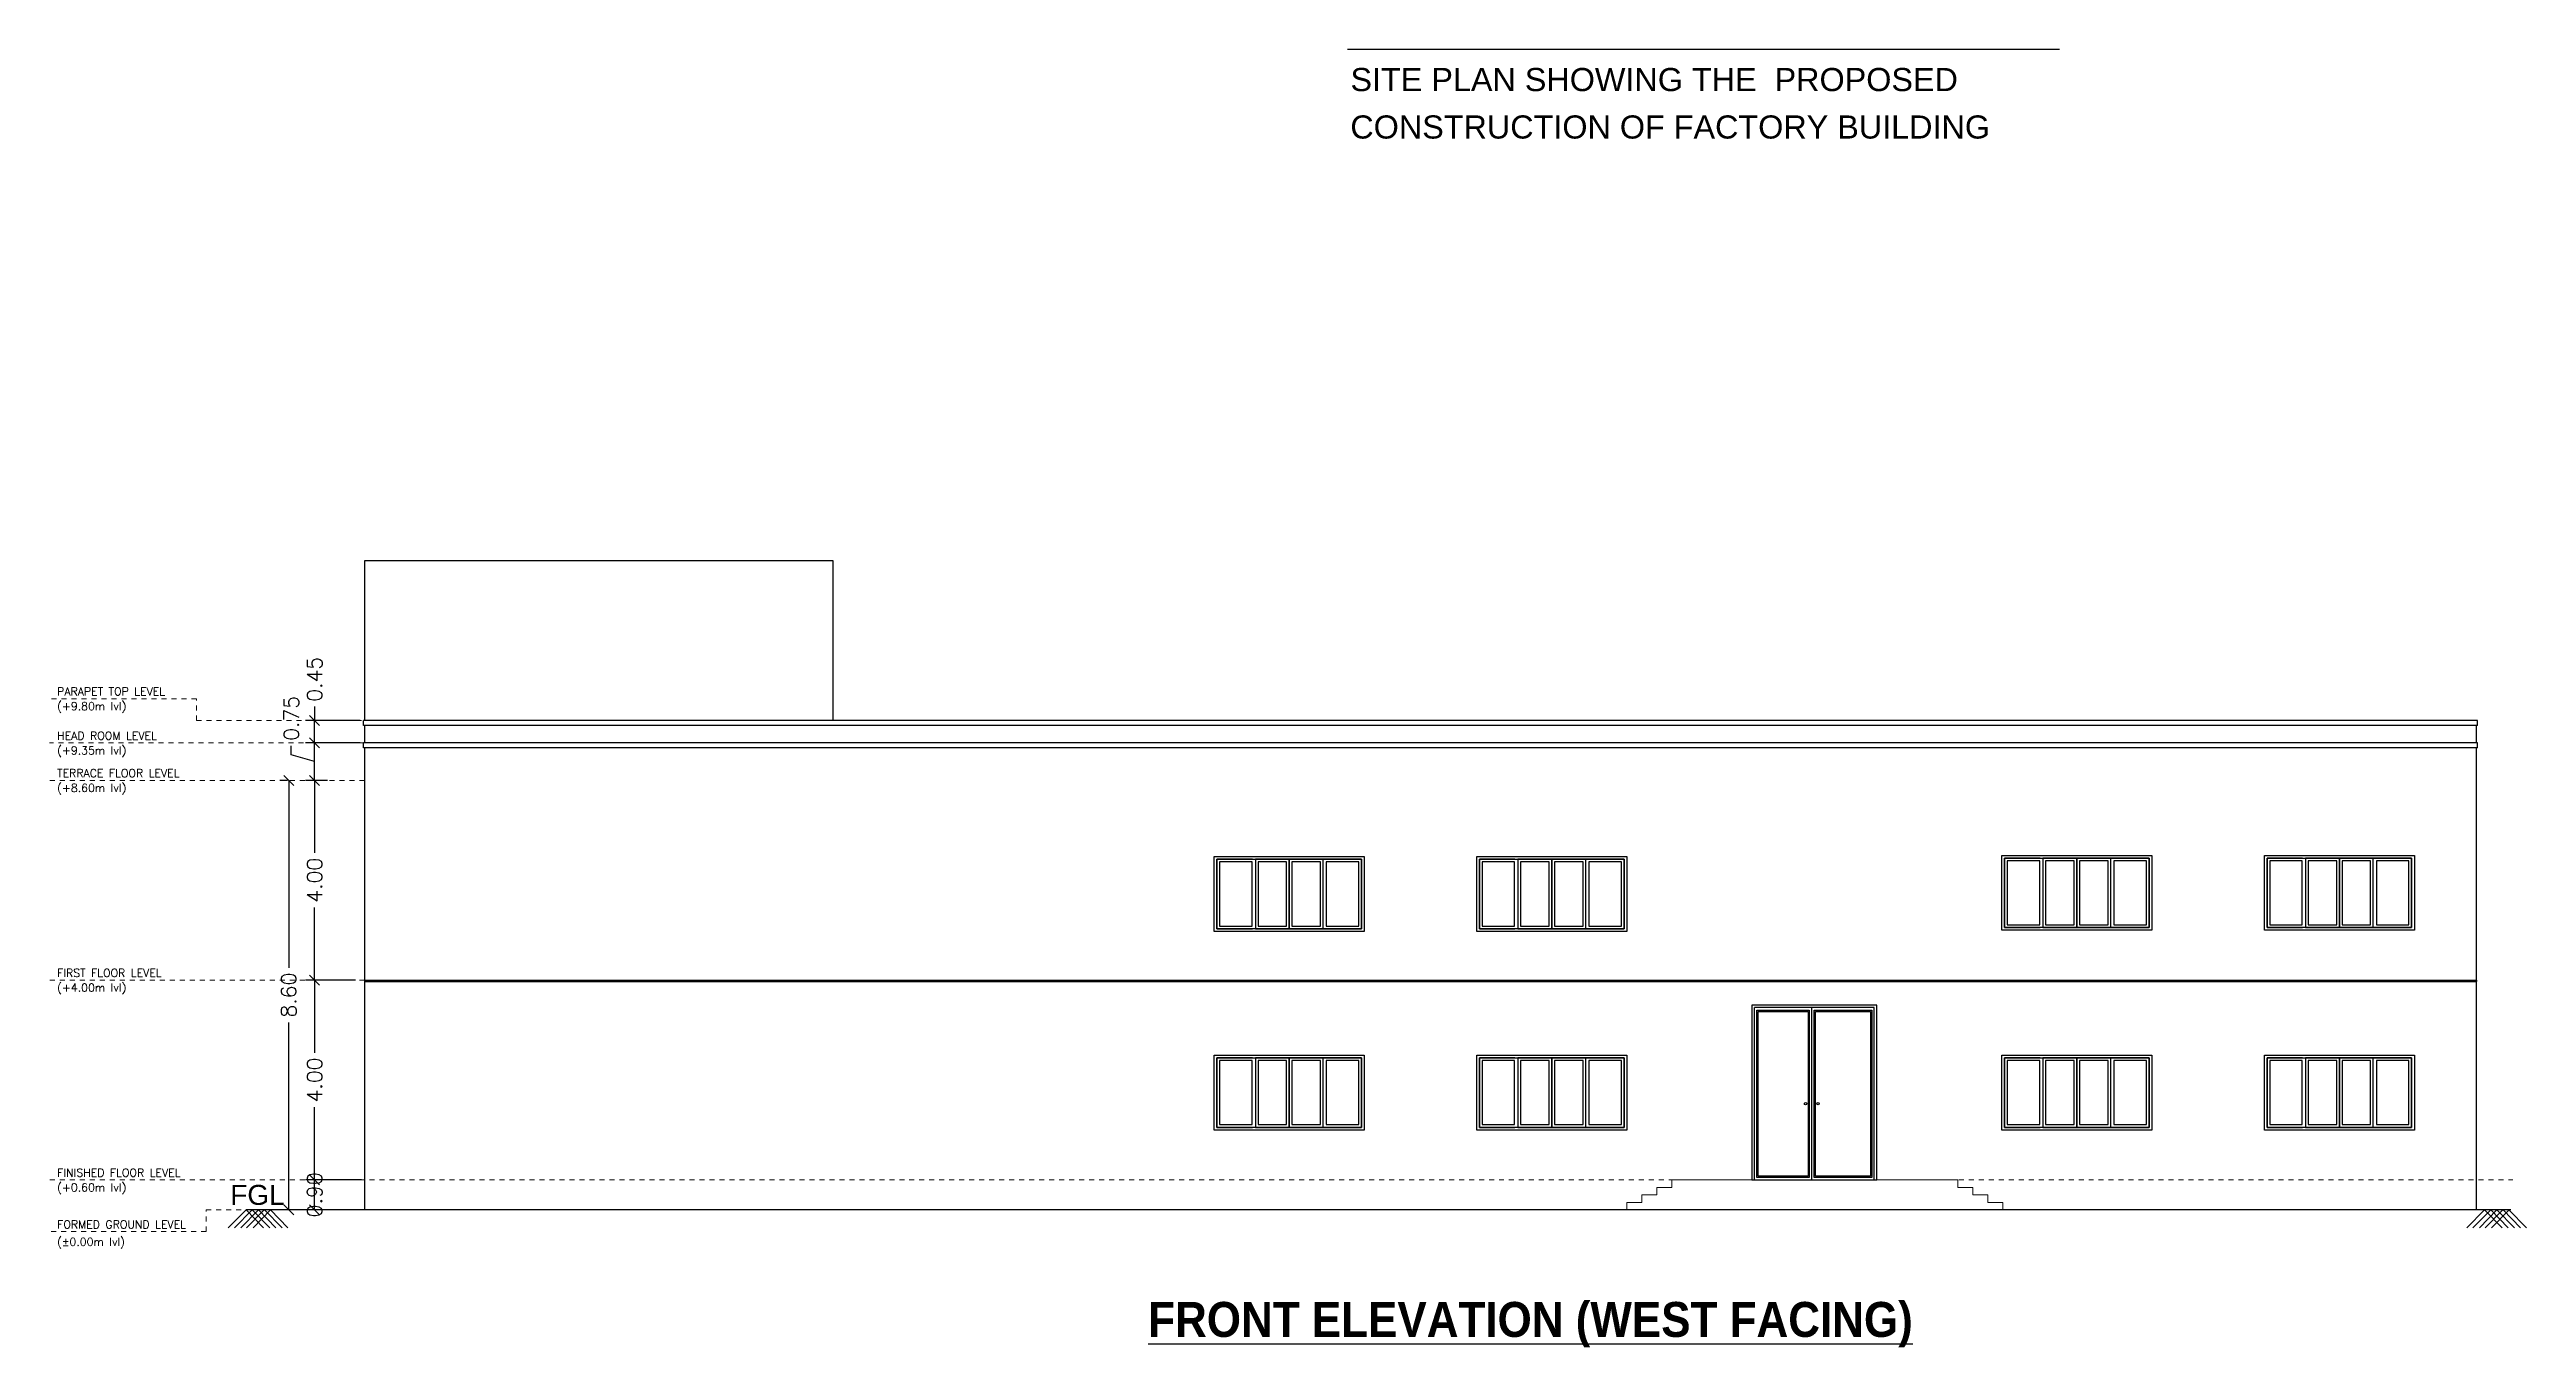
# Model space of a CAD drawing. Header units: metres. Extents: x 6804 to 7881, y 412 to 705.
# Drawn here: x 7677.2 to 7726.76, y 511.33 to 537.31 of the extents above; entities that cross this region are included whole.
import ezdxf

# ---------------------------------------------------------------- set-up
doc = ezdxf.new("R2010")
doc.units = ezdxf.units.M
doc.header["$LTSCALE"] = 5
doc.header["$PDSIZE"] = -1
doc.linetypes.add('HIDDEN', pattern=[0.375, 0.25, -0.125])
doc.layers.get('0').update_dxf_attribs({"color": 8, "linetype": 'CONTINUOUS'})
doc.layers.get('DEFPOINTS').update_dxf_attribs({"color": 8, "linetype": 'CONTINUOUS'})
for name, color, linetype in [('DIM', 8, 'CONTINUOUS'), ('DOOR', 8, 'CONTINUOUS'), ('JSC-H-Dimension', 8, 'CONTINUOUS'), ('TEXT NOTES', 200, 'CONTINUOUS'), ('txt', 2, 'CONTINUOUS'), ('WALL', 3, 'CONTINUOUS'), ('WINDOW', 5, 'CONTINUOUS')]:
    doc.layers.add(name, color=color, linetype=linetype)
doc.layers.add('JSC-F-Hatch', color=8, linetype='CONTINUOUS', lineweight=13)
doc.layers.add('THIN LINES', color=117, linetype='CONTINUOUS', lineweight=5)
doc.styles.add('KK', font='arial.ttf')
doc.styles.add('ROMANS', font='romans')
doc.styles.add('style2', font='arial.ttf')
doc.styles.add('TITLE', font='arialbd.ttf')
doc.dimstyles.new('FSO 100', dxfattribs={"dimtxt": 0.5, "dimasz": 0.5, "dimexe": 0.18, "dimexo": 0.0625, "dimgap": 0.09, "dimtad": 0, "dimzin": 0, "dimdsep": 46, "dimtxsty": 'ROMANS', "dimblk": 'OBLIQUE', "dimcen": 0.01, "dimclrd": 256, "dimclre": 256, "dimclrt": 7, "dimaunit": 1, "dimadec": 3, "dimazin": 0, "dimtfac": 1, "dimtofl": 0, "dimtmove": 1, "dimatfit": 3, "dimfxl": 0, "dimtolj": 1, "dimtzin": 0, "dimarcsym": 0})

msp = doc.modelspace()

# ---------------------------------------------------------------- texts
at = {"ltscale": 2, "style": 'ROMANS'}
for s, p in [('PARAPET TOP LEVEL', (7677.35, 524.383)), ('(+9.80m lvl)', (7677.35, 524.086)), ('HEAD ROOM LEVEL', (7677.35, 523.495)), ('(+9.35m lvl)', (7677.35, 523.2)), ('TERRACE FLOOR LEVEL', (7677.35, 522.745)), ('(+8.60m lvl)', (7677.35, 522.45)), ('FIRST FLOOR LEVEL', (7677.35, 518.745)), ('(+4.00m lvl)', (7677.35, 518.45)), ('FINISHED FLOOR LEVEL', (7677.35, 514.745)), ('(+0.60m lvl)', (7677.35, 514.45)), ('FORMED GROUND LEVEL', (7677.35, 513.71)), ('(%%P0.00m lvl)', (7677.35, 513.361))]:
    msp.add_text(s, height=0.16, dxfattribs=at).set_placement(p)
at = {"layer": 'DIM', "color": 7, "ltscale": 10, "style": 'TITLE', "width": 0.9}
msp.add_text('%%UFRONT ELEVATION (WEST FACING)', height=0.7, dxfattribs=at).set_placement((7699.183, 511.537))
at = {"layer": 'TEXT NOTES', "ltscale": 0.5, "style": 'KK'}
msp.add_text('FGL', height=0.4, dxfattribs=at).set_placement((7680.814, 514.181, -0.001))
at = {"layer": 'txt', "style": 'style2'}
for s, p in [('SITE PLAN SHOWING THE  PROPOSED', (7703.231, 536.481)), ('CONSTRUCTION OF FACTORY BUILDING', (7703.228, 535.531))]:
    msp.add_text(s, height=0.46335, dxfattribs=at).set_placement(p)

# ---------------------------------------------------------------- blocks, each defined once
blk = doc.blocks.new('A$C6A8C6AF3')
at = {"layer": 'JSC-H-Dimension', "linetype": 'ByBlock'}
for p, q in [((-131, -80), (-53, 0)), ((-105, -80), (-27, 0)), ((-78, -80), (0, 0)), ((24, -80), (-54, 0)), ((-50, -80), (28, 0)), ((53, -80), (-26, 0)), ((-23, -80), (55, 0)), ((78, -80), (0, 0)), ((107, -80), (28, 0)), ((134, -80), (55, 0))]:
    blk.add_line(p, q, dxfattribs=at)
blk = doc.blocks.new('_Oblique')
at = {"color": 0, "linetype": 'ByBlock', "lineweight": -2}
blk.add_line((-0.5, -0.5), (0.5, 0.5), dxfattribs=at)
blk = doc.blocks.new('*D138')
at = {"layer": 'DEFPOINTS', "color": 0, "ltscale": 2}
for p in [(7682.501, 514.681), (7683.504, 514.681), (7683.504, 514.081)]:
    blk.add_point(p, dxfattribs=at)
at = {"layer": 'DIM', "lineweight": -2, "ltscale": 2}
for p, q in [((7683.441, 514.681), (7682.321, 514.681)), ((7682.501, 514.081), (7682.501, 514.681)), ((7683.441, 514.081), (7682.321, 514.081))]:
    blk.add_line(p, q, dxfattribs=at)
at = {"layer": 'DIM', "lineweight": -2, "ltscale": 2, "xscale": 0.2, "yscale": 0.2, "zscale": 0.2}
for p, rotation in [((7682.501, 514.681), 90), ((7682.501, 514.081), 270)]:
    blk.add_blockref('_Oblique', p, dxfattribs=dict(at, rotation=rotation))
at = {"layer": 'DIM', "color": 7, "ltscale": 2, "insert": (7682.501, 514.381), "char_height": 0.3, "attachment_point": 5, "rotation": 90, "style": 'ROMANS'}
blk.add_mtext('\\A1;0.90', dxfattribs=at)
blk = doc.blocks.new('*D139')
at = {"layer": 'DEFPOINTS', "color": 0, "ltscale": 2}
for p in [(7682.501, 518.681), (7683.382, 518.681), (7683.504, 514.681)]:
    blk.add_point(p, dxfattribs=at)
at = {"layer": 'DIM', "lineweight": -2, "ltscale": 2}
for p, q in [((7683.319, 518.681), (7682.321, 518.681)), ((7682.501, 518.681), (7682.501, 517.228)), ((7682.501, 514.681), (7682.501, 516.134)), ((7683.441, 514.681), (7682.321, 514.681))]:
    blk.add_line(p, q, dxfattribs=at)
at = {"layer": 'DIM', "lineweight": -2, "ltscale": 2, "xscale": 0.2, "yscale": 0.2, "zscale": 0.2}
for p, rotation in [((7682.501, 518.681), 90), ((7682.501, 514.681), 270)]:
    blk.add_blockref('_Oblique', p, dxfattribs=dict(at, rotation=rotation))
at = {"layer": 'DIM', "color": 7, "ltscale": 2, "insert": (7682.501, 516.681), "char_height": 0.3, "attachment_point": 5, "rotation": 90, "style": 'ROMANS'}
blk.add_mtext('\\A1;4.00', dxfattribs=at)
blk = doc.blocks.new('*D140')
at = {"layer": 'DEFPOINTS', "color": 0, "ltscale": 2}
for p in [(7682.501, 523.881), (7683.479, 523.881), (7683.479, 523.431)]:
    blk.add_point(p, dxfattribs=at)
at = {"layer": 'DIM', "lineweight": -2, "ltscale": 2}
for p, q in [((7682.501, 524.158), (7682.501, 523.881)), ((7683.416, 523.881), (7682.321, 523.881)), ((7683.416, 523.431), (7682.321, 523.431)), ((7682.501, 523.431), (7682.501, 523.881))]:
    blk.add_line(p, q, dxfattribs=at)
at = {"layer": 'DIM', "lineweight": -2, "ltscale": 2, "xscale": 0.2, "yscale": 0.2, "zscale": 0.2}
for p, rotation in [((7682.501, 523.881), 90), ((7682.501, 523.431), 270)]:
    blk.add_blockref('_Oblique', p, dxfattribs=dict(at, rotation=rotation))
at = {"layer": 'DIM', "color": 7, "ltscale": 2, "insert": (7682.501, 524.705), "char_height": 0.3, "attachment_point": 5, "rotation": 90, "style": 'ROMANS'}
blk.add_mtext('\\A1;0.45', dxfattribs=at)
blk = doc.blocks.new('*D141')
at = {"layer": 'DEFPOINTS', "color": 0, "ltscale": 2}
for p in [(7682.501, 522.681), (7682.82, 522.681), (7682.82, 518.681)]:
    blk.add_point(p, dxfattribs=at)
at = {"layer": 'DIM', "lineweight": -2, "ltscale": 2}
for p, q in [((7682.757, 522.681), (7682.321, 522.681)), ((7682.501, 522.681), (7682.501, 521.228)), ((7682.501, 518.681), (7682.501, 520.134)), ((7682.757, 518.681), (7682.321, 518.681))]:
    blk.add_line(p, q, dxfattribs=at)
at = {"layer": 'DIM', "lineweight": -2, "ltscale": 2, "xscale": 0.2, "yscale": 0.2, "zscale": 0.2}
for p, rotation in [((7682.501, 522.681), 90), ((7682.501, 518.681), 270)]:
    blk.add_blockref('_Oblique', p, dxfattribs=dict(at, rotation=rotation))
at = {"layer": 'DIM', "color": 7, "ltscale": 2, "insert": (7682.501, 520.681), "char_height": 0.3, "attachment_point": 5, "rotation": 90, "style": 'ROMANS'}
blk.add_mtext('\\A1;4.00', dxfattribs=at)
blk = doc.blocks.new('*D142')
at = {"layer": 'DEFPOINTS', "color": 0, "ltscale": 2}
for p in [(7682.501, 523.431), (7682.82, 523.431), (7682.82, 522.681)]:
    blk.add_point(p, dxfattribs=at)
at = {"layer": 'DIM', "lineweight": -2, "ltscale": 2}
for p, q in [((7682.757, 523.431), (7682.321, 523.431)), ((7682.501, 522.681), (7682.501, 523.431)), ((7682.036, 523.195), (7682.036, 523.375)), ((7682.501, 523.056), (7682.036, 523.195)), ((7682.757, 522.681), (7682.321, 522.681))]:
    blk.add_line(p, q, dxfattribs=at)
at = {"layer": 'DIM', "lineweight": -2, "ltscale": 2, "xscale": 0.2, "yscale": 0.2, "zscale": 0.2}
for p, rotation in [((7682.501, 523.431), 90), ((7682.501, 522.681), 270)]:
    blk.add_blockref('_Oblique', p, dxfattribs=dict(at, rotation=rotation))
at = {"layer": 'DIM', "color": 7, "ltscale": 2, "insert": (7682.036, 523.922), "char_height": 0.3, "attachment_point": 5, "rotation": 90, "style": 'ROMANS'}
blk.add_mtext('\\A1;0.75', dxfattribs=at)
blk = doc.blocks.new('EDFRYHDT')
at = {"layer": 'WINDOW'}
for p, q in [((36570.111, -5292.796), (36573.004, -5292.796)), ((36570.821, -5292.796), (36570.111, -5292.796)), ((36570.111, -5292.796), (36570.111, -5294.189)), ((36573.004, -5292.796), (36571.468, -5292.796)), ((36571.558, -5292.796), (36571.558, -5294.189)), ((36573.004, -5294.189), (36573.004, -5292.796)), ((36570.111, -5294.189), (36570.821, -5294.189)), ((36571.468, -5294.189), (36573.004, -5294.189))]:
    blk.add_line(p, q, dxfattribs=at)
for points in [[(36570.058, -5292.743), (36573.058, -5292.743), (36573.058, -5294.243), (36570.058, -5294.243)], [(36570.111, -5292.796), (36573.004, -5292.796), (36573.004, -5294.189), (36570.111, -5294.189)], [(36570.814, -5292.85), (36570.165, -5292.85), (36570.165, -5294.135), (36570.814, -5294.135)], [(36571.558, -5292.796), (36570.879, -5292.796), (36570.879, -5294.189), (36571.558, -5294.189)], [(36571.504, -5292.85), (36570.933, -5292.85), (36570.933, -5294.135), (36571.504, -5294.135)], [(36572.236, -5292.796), (36571.558, -5292.796), (36571.558, -5294.189), (36572.236, -5294.189)], [(36572.183, -5292.85), (36571.611, -5292.85), (36571.611, -5294.135), (36572.183, -5294.135)], [(36572.95, -5292.85), (36572.299, -5292.85), (36572.299, -5294.135), (36572.95, -5294.135)]]:
    blk.add_lwpolyline(points, close=True, dxfattribs=at)
blk = doc.blocks.new('*D143')
at = {"layer": 'DEFPOINTS', "color": 0, "ltscale": 2}
for p in [(7681.985, 522.681), (7682.02, 522.681), (7682.02, 514.081)]:
    blk.add_point(p, dxfattribs=at)
at = {"layer": 'DIM', "lineweight": -2, "ltscale": 2}
for p, q in [((7681.958, 522.681), (7681.805, 522.681)), ((7681.985, 522.681), (7681.985, 518.928)), ((7681.985, 514.081), (7681.985, 517.834)), ((7681.958, 514.081), (7681.805, 514.081))]:
    blk.add_line(p, q, dxfattribs=at)
at = {"layer": 'DIM', "lineweight": -2, "ltscale": 2, "xscale": 0.2, "yscale": 0.2, "zscale": 0.2}
for p, rotation in [((7681.985, 522.681), 90), ((7681.985, 514.081), 270)]:
    blk.add_blockref('_Oblique', p, dxfattribs=dict(at, rotation=rotation))
at = {"layer": 'DIM', "color": 7, "ltscale": 2, "insert": (7681.985, 518.381), "char_height": 0.3, "attachment_point": 5, "rotation": 90, "style": 'ROMANS'}
blk.add_mtext('\\A1;8.60', dxfattribs=at)

# ---------------------------------------------------------------- dimensions: what is measured, and where the dimension line sits
at = {"layer": 'DIM', "color": 5, "ltscale": 2}
dim = msp.add_linear_dim(base=(7682.501, 523.881), p1=(7683.479, 523.431), p2=(7683.479, 523.881), angle=90, dimstyle='FSO 100', override={"dimtxt": 0.3, "dimasz": 0.2, "dimpost": '\\X'}, dxfattribs=at)
dim.commit()
dim.dimension.update_dxf_attribs({"geometry": '*D140', "text_midpoint": (7682.501, 524.705), "dimtype": 160})
for base, p1, p2, override, picture, middle in [((7682.501, 523.431), (7682.82, 522.681), (7682.82, 523.431), {"dimtxt": 0.3, "dimasz": 0.2, "dimpost": '\\X', "dimblk": 'Oblique'}, '*D142', (7682.036, 523.465)), ((7681.985, 522.681), (7682.02, 514.081), (7682.02, 522.681), {"dimtxt": 0.3, "dimasz": 0.2, "dimpost": '\\X', "dimblk": 'Oblique'}, '*D143', (7681.985, 518.381)), ((7682.501, 522.681), (7682.82, 518.681), (7682.82, 522.681), {"dimtxt": 0.3, "dimasz": 0.2, "dimpost": '\\X', "dimblk": 'Oblique'}, '*D141', (7682.501, 520.681)), ((7682.501, 518.681), (7683.504, 514.681), (7683.382, 518.681), {"dimtxt": 0.3, "dimasz": 0.2, "dimpost": '\\X'}, '*D139', (7682.501, 516.681))]:
    dim = msp.add_linear_dim(base=base, p1=p1, p2=p2, angle=90, dimstyle='FSO 100', override=override, dxfattribs=at)
    dim.commit()
    dim.dimension.update_dxf_attribs({"geometry": picture, "text_midpoint": middle})
dim = msp.add_linear_dim(base=(7682.501, 514.681), p1=(7683.504, 514.081), p2=(7683.504, 514.681), angle=90, text='0.90', dimstyle='FSO 100', override={"dimtxt": 0.3, "dimasz": 0.2, "dimpost": '\\X'}, dxfattribs=at)
dim.commit()
dim.dimension.update_dxf_attribs({"geometry": '*D138', "text_midpoint": (7682.501, 514.381), "dimtype": 160})

# ---------------------------------------------------------------- linework, layer by layer
msp.add_line((7717.416, 537.314), (7703.171, 537.314))
at = {"layer": 'DOOR'}
for p, q in [((7713.713, 518.131), (7711.313, 518.131)), ((7711.313, 514.681), (7711.313, 518.131)), ((7712.463, 514.681), (7712.463, 518.131)), ((7713.713, 514.681), (7713.713, 518.131))]:
    msp.add_line(p, q, dxfattribs=at)
for points in [[(7713.763, 518.181), (7711.263, 518.181), (7711.263, 514.681), (7713.763, 514.681)], [(7711.363, 518.081), (7712.413, 518.081), (7712.413, 514.731), (7711.363, 514.731)], [(7711.388, 518.056), (7712.388, 518.056), (7712.388, 514.756), (7711.388, 514.756)], [(7712.513, 518.081), (7713.663, 518.081), (7713.663, 514.731), (7712.513, 514.731)], [(7712.538, 518.056), (7713.638, 518.056), (7713.638, 514.756), (7712.538, 514.756)]]:
    msp.add_lwpolyline(points, close=True, dxfattribs=at)
for centre in [(7712.338, 516.209), (7712.588, 516.209)]:
    msp.add_circle(centre, 0.025, dxfattribs=at)
at = {"layer": 'THIN LINES', "linetype": 'HIDDEN', "ltscale": 0.006}
for p, q in [((7680.139, 524.316), (7677.203, 524.316)), ((7680.139, 523.881), (7680.139, 524.316)), ((7683.479, 523.431), (7677.197, 523.431)), ((7680.139, 523.881), (7683.479, 523.881)), ((7677.203, 522.681), (7683.504, 522.681)), ((7677.203, 518.681), (7683.504, 518.681)), ((7677.203, 514.681), (7726.492, 514.681)), ((7680.333, 514.081), (7726.492, 514.081)), ((7680.333, 513.645), (7680.333, 514.081)), ((7680.333, 513.645), (7677.203, 513.645))]:
    msp.add_line(p, q, dxfattribs=at)
at = {"layer": 'THIN LINES', "linetype": 'Continuous', "lineweight": 0}
msp.add_lwpolyline([(7708.759, 514.081), (7708.759, 514.231), (7709.059, 514.231), (7709.059, 514.381), (7709.359, 514.381), (7709.359, 514.531), (7709.659, 514.531), (7709.659, 514.681), (7715.385, 514.681), (7715.385, 514.531), (7715.685, 514.531), (7715.685, 514.381), (7715.985, 514.381), (7715.985, 514.231), (7716.285, 514.231), (7716.285, 514.081)], dxfattribs=at)
at = {"layer": 'WALL'}
for p, q in [((7683.479, 523.781), (7683.479, 523.881)), ((7725.787, 523.881), (7683.479, 523.881)), ((7725.787, 523.781), (7683.479, 523.781)), ((7683.479, 523.331), (7683.479, 523.431)), ((7725.787, 523.431), (7683.479, 523.431)), ((7683.504, 523.431), (7683.504, 523.781)), ((7725.762, 523.431), (7725.762, 523.781)), ((7725.787, 523.781), (7725.787, 523.881)), ((7725.787, 523.331), (7725.787, 523.431)), ((7725.787, 523.331), (7683.479, 523.331)), ((7683.504, 514.081), (7683.504, 523.331)), ((7725.762, 518.681), (7725.762, 523.331)), ((7683.529, 518.656), (7683.529, 518.681)), ((7725.737, 518.656), (7725.737, 518.681)), ((7725.762, 518.681), (7725.762, 518.656)), ((7725.762, 514.081), (7725.762, 518.656)), ((7726.454, 514.081), (7681.132, 514.081))]:
    msp.add_line(p, q, dxfattribs=at)
at = {"layer": 'WALL', "color": 82, "ltscale": 2}
for p, q in [((7683.504, 518.681), (7725.762, 518.681)), ((7683.504, 518.656), (7725.762, 518.656))]:
    msp.add_line(p, q, dxfattribs=at)
at = {"layer": 'WALL'}
msp.add_lwpolyline([(7683.504, 523.881), (7683.504, 527.081), (7692.874, 527.081), (7692.874, 523.881)], dxfattribs=at)

# ---------------------------------------------------------------- block references
at = {"layer": 'JSC-F-Hatch', "linetype": 'ByBlock', "xscale": -0.0045000000000073, "yscale": 0.0045000000000073, "zscale": 0.0045}
for p in [(7681.378, 514.082, -0.001), (7726.174, 514.082, -0.001)]:
    msp.add_blockref('A$C6A8C6AF3', p, dxfattribs=at)
at = {"layer": 'WINDOW'}
for p in [(-28869.552, 5813.897), (-28864.298, 5813.897), (-28853.791, 5813.922), (-28848.538, 5813.922), (-28869.552, 5809.922), (-28864.298, 5809.922), (-28853.791, 5809.922), (-28848.538, 5809.922)]:
    msp.add_blockref('EDFRYHDT', p, dxfattribs=at)

msp.set_redraw_order([(e.dxf.handle, doc.entitydb.next_handle()) for e in msp.query("TEXT MTEXT ATTDEF DIMENSION ARC_DIMENSION")])  # texts and dimensions are drawn at this point

doc.saveas('drawing.dxf')
